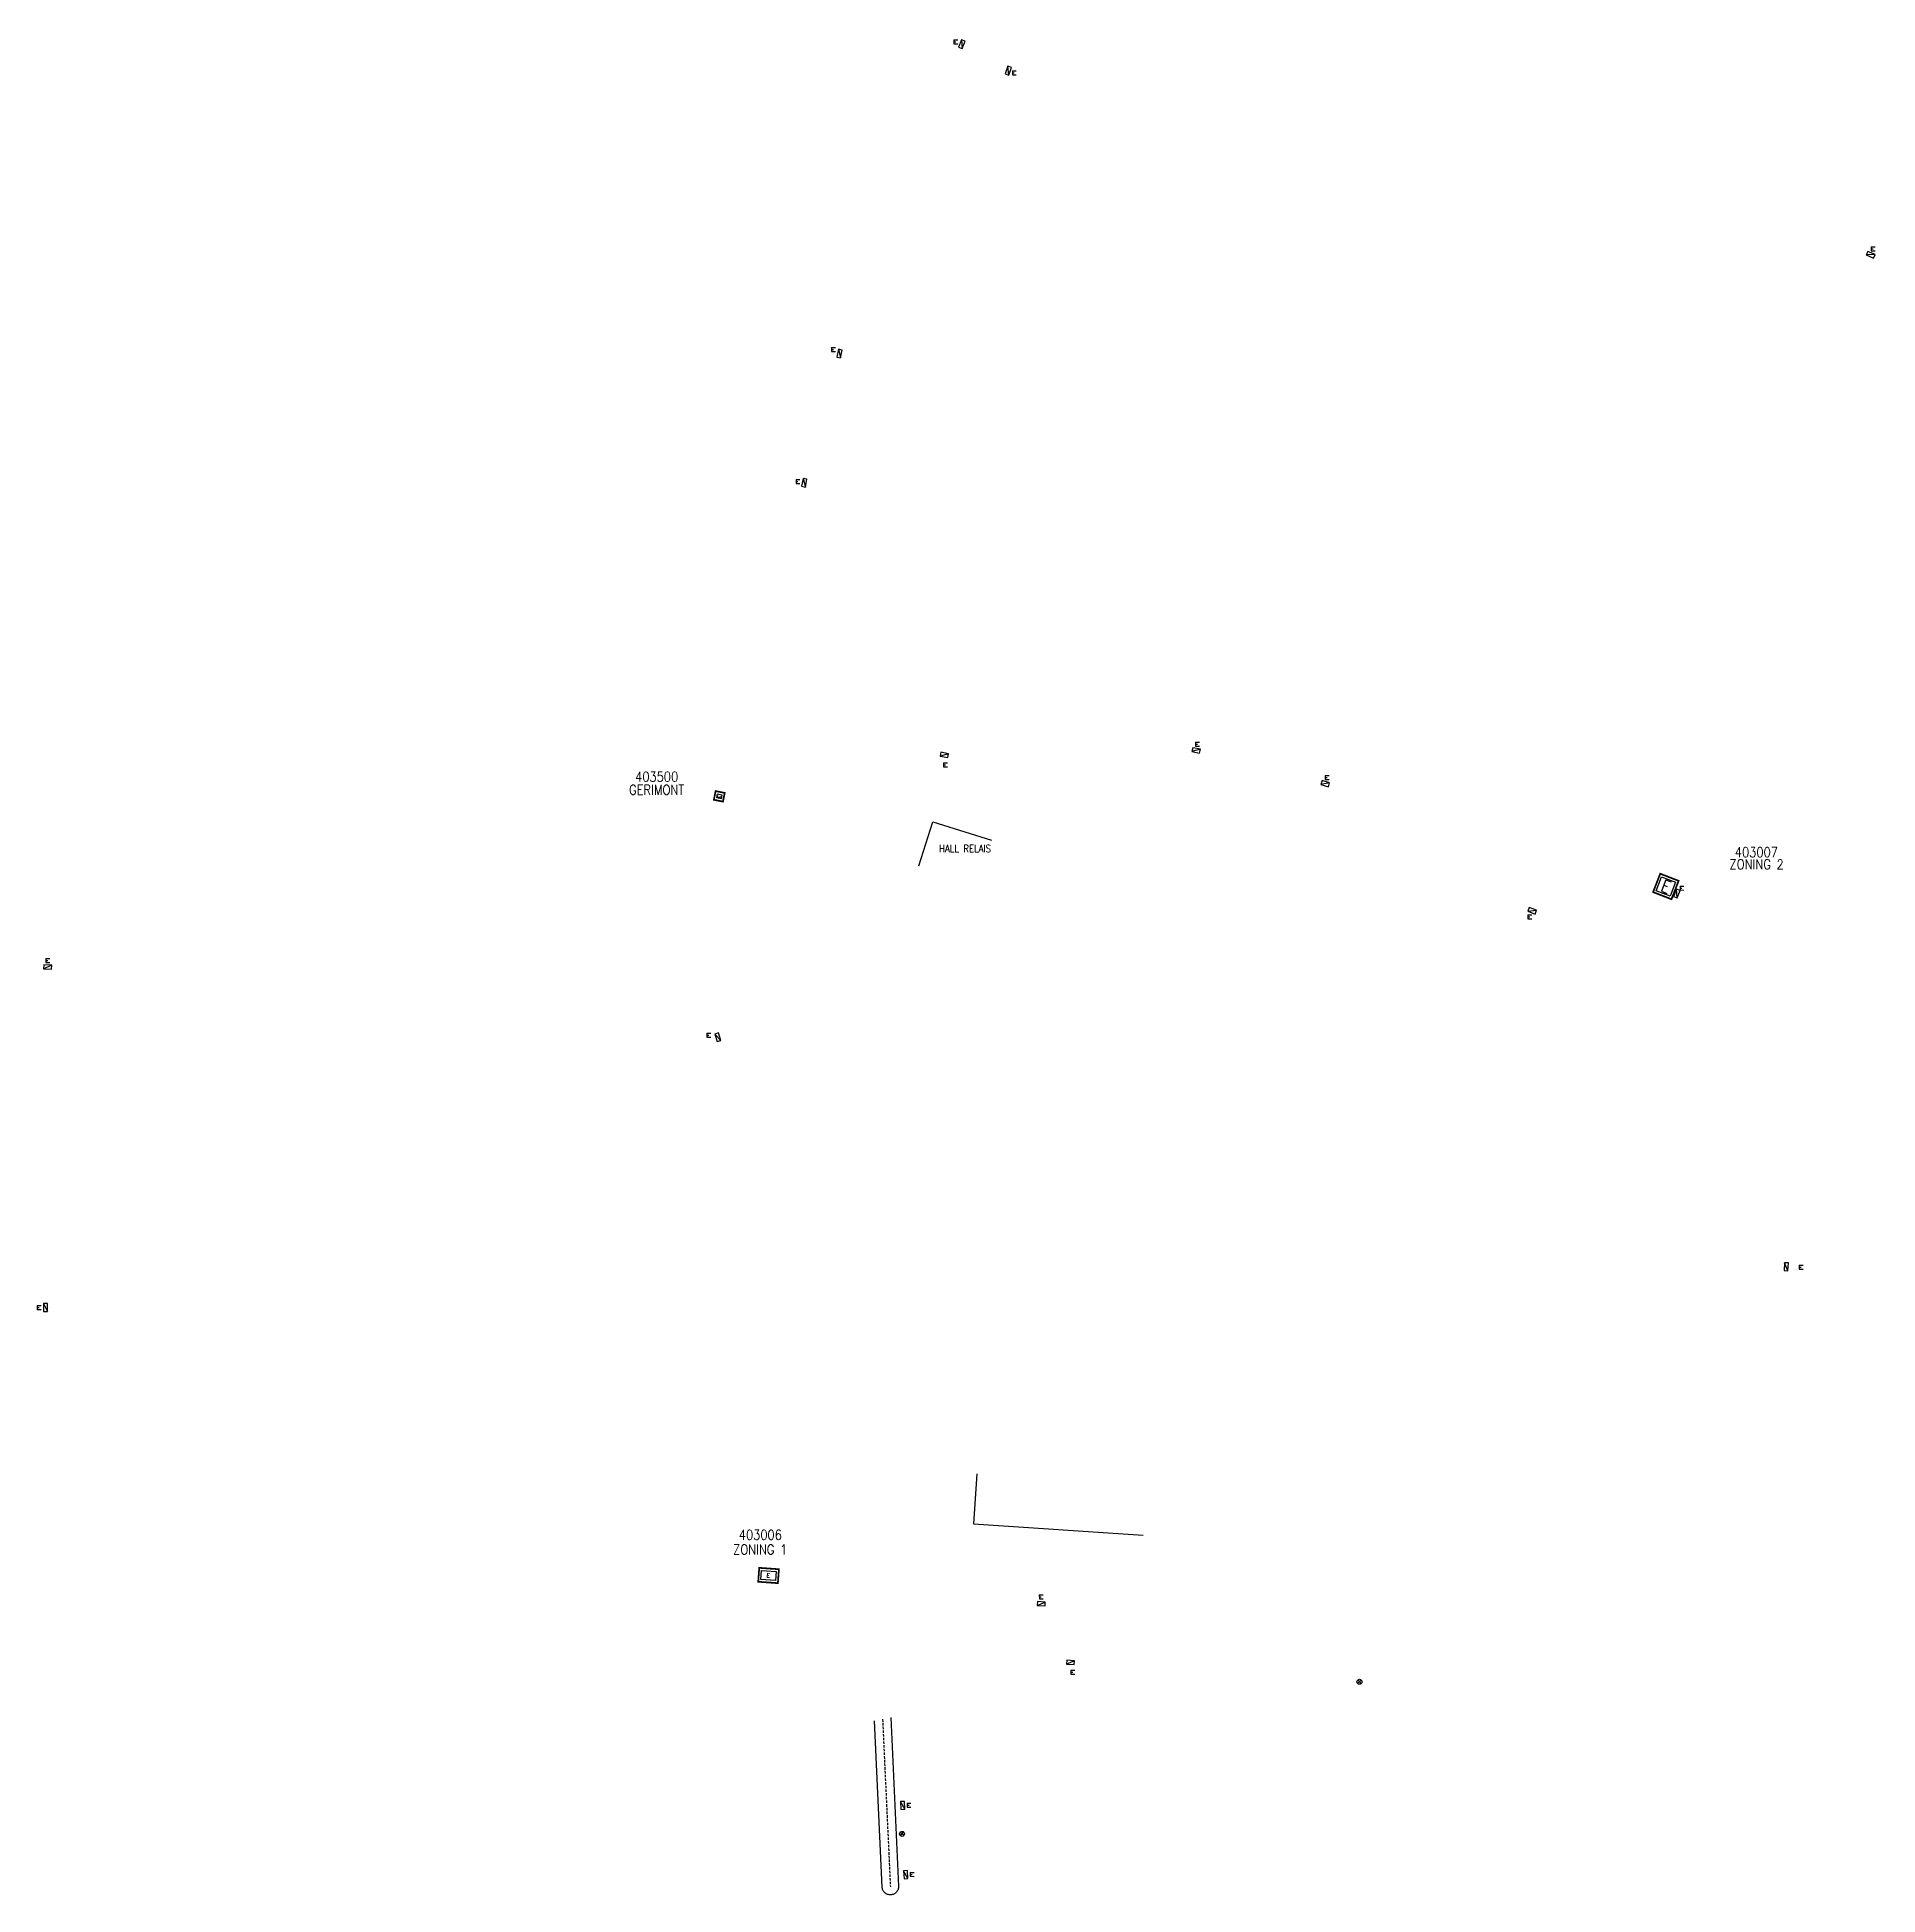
# Model space of a CAD drawing. Header units: millimetres. Extents: x 192389 to 192990, y 105309 to 105882.
# Drawn here: x 192616.9 to 192990.4, y 105308.9 to 105685.8 of the extents above; entities that cross this region are included whole.
import ezdxf
from ezdxf.enums import TextEntityAlignment as Align

# ---------------------------------------------------------------- set-up
doc = ezdxf.new("R2010")
doc.units = ezdxf.units.MM
doc.linetypes.add('B_ST_Al', pattern=[2000, 1000, 1000])
doc.linetypes.add('DASHED', pattern=[0.75, 0.5, -0.25])
doc.layers.get('0').update_dxf_attribs({"linetype": 'CONTINUOUS'})
for name, color, linetype in [('M_200', 7, 'CONTINUOUS'), ('W0001', 6, 'DASHED'), ('W0008', 7, 'CONTINUOUS'), ('W0430', 7, 'CONTINUOUS'), ('W0469', 7, 'CONTINUOUS'), ('W0984', 7, 'CONTINUOUS')]:
    doc.layers.add(name, color=color, linetype=linetype)
doc.styles.add('M_ROMANS', font='ROMANS.shx', dxfattribs={"width": 0.75})
doc.styles.get("Standard").update_dxf_attribs({"font": 'romans.shx', "width": 0.85})

msp = doc.modelspace()

# ---------------------------------------------------------------- texts
at = {"layer": 'W0984', "color": 252, "linetype": 'B_ST_Al', "insert": (192799.91, 105521.91), "char_height": 1.5, "attachment_point": 1}
msp.add_mtext('HALL RELAIS', dxfattribs=at)

# ---------------------------------------------------------------- blocks, each defined once
blk = doc.blocks.new('T469')
at = {"color": 0, "linetype": 'Continuous', "flags": 128}
for points in [[(-0.35, 0.35), (0.35, -0.35)], [(-0.35, -0.35), (0.35, 0.35)]]:
    blk.add_lwpolyline(points, dxfattribs=at)
at = {"color": 0, "linetype": 'Continuous'}
blk.add_circle((0, 0), 0.5, dxfattribs=at)
blk = doc.blocks.new('*U9')
at = {"flags": 128}
for points in [[(0.8, 0.8), (-0.8, 0.8)], [(-0.8, 0.8), (-0.8, 0)], [(0.8, 0.8), (-0.8, 0)], [(-0.8, 0), (0.8, 0)], [(-0.42, 1.32), (-0.38, 2.12)], [(-0.42, 1.32), (0.38, 1.28)], [(-0.02, 1.3), (0, 1.7)], [(0.38, 1.28), (0.42, 2.08)], [(0.8, 0), (0.8, 0.8)]]:
    blk.add_lwpolyline(points, dxfattribs=at)
blk = doc.blocks.new('*U10')
at = {"flags": 128}
for points in [[(0.8, 0.8), (-0.8, 0.8)], [(-0.8, 0.8), (-0.8, 0)], [(0.8, 0.8), (-0.8, 0)], [(-0.8, 0), (0.8, 0)], [(0.8, 0), (0.8, 0.8)], [(0.16, -1.16), (0.96, -1.1)], [(0.16, -1.16), (0.21, -1.95)], [(0.19, -1.56), (0.58, -1.53)], [(0.21, -1.95), (1.01, -1.9)]]:
    blk.add_lwpolyline(points, dxfattribs=at)
blk = doc.blocks.new('*U11')
at = {"flags": 128}
for points in [[(-0.48, 3.04), (-0.52, 3.83)], [(0.32, 3.08), (0.27, 3.88)], [(0.8, 0.8), (-0.8, 0.8)], [(-0.8, 0.8), (-0.8, 0)], [(0.8, 0.8), (-0.8, 0)], [(-0.8, 0), (0.8, 0)], [(-0.48, 3.04), (0.32, 3.08)], [(-0.08, 3.06), (-0.1, 3.46)], [(0.8, 0), (0.8, 0.8)]]:
    blk.add_lwpolyline(points, dxfattribs=at)
blk = doc.blocks.new('*U12')
at = {"flags": 128}
for points in [[(0.8, 0.8), (-0.8, 0.8)], [(-0.8, 0.8), (-0.8, 0)], [(0.8, 0.8), (-0.8, 0)], [(-0.8, 0), (0.8, 0)], [(-0.5, 1.96), (0.26, 2.2)], [(-0.5, 1.96), (-0.26, 1.2)], [(-0.38, 1.58), (0, 1.7)], [(-0.26, 1.2), (0.5, 1.44)], [(0.8, 0), (0.8, 0.8)]]:
    blk.add_lwpolyline(points, dxfattribs=at)
blk = doc.blocks.new('*U13')
at = {"flags": 128}
for points in [[(0.8, 0.8), (-0.8, 0.8)], [(-0.8, 0.8), (-0.8, 0)], [(0.8, 0.8), (-0.8, 0)], [(-0.8, 0), (0.8, 0)], [(-0.47, 2.01), (0.31, 2.17)], [(-0.47, 2.01), (-0.31, 1.23)], [(-0.39, 1.62), (0, 1.7)], [(-0.31, 1.23), (0.47, 1.39)], [(0.8, 0), (0.8, 0.8)]]:
    blk.add_lwpolyline(points, dxfattribs=at)
blk = doc.blocks.new('*U14')
at = {"flags": 128}
for points in [[(0.8, 0.8), (-0.8, 0.8)], [(-0.8, 0.8), (-0.8, 0)], [(0.8, 0.8), (-0.8, 0)], [(-0.8, 0), (0.8, 0)], [(0.8, 0), (0.8, 0.8)], [(0.11, -1.23), (0.9, -1.09)], [(0.11, -1.23), (0.25, -2.02)], [(0.18, -1.62), (0.57, -1.55)], [(0.25, -2.02), (1.04, -1.88)]]:
    blk.add_lwpolyline(points, dxfattribs=at)
blk = doc.blocks.new('*U15')
at = {"flags": 128}
for points in [[(0.8, 0.8), (-0.8, 0.8)], [(-0.8, 0.8), (-0.8, 0)], [(0.8, 0.8), (-0.8, 0)], [(-0.8, 0), (0.8, 0)], [(0.31, 2.17), (-0.47, 2.01)], [(-0.47, 2.01), (-0.31, 1.23)], [(-0.08, 2.09), (0, 1.7)], [(0.31, 2.17), (0.47, 1.39)], [(0.8, 0), (0.8, 0.8)]]:
    blk.add_lwpolyline(points, dxfattribs=at)
blk = doc.blocks.new('*U16')
at = {"flags": 128}
for points in [[(0.8, 0.8), (-0.8, 0.8)], [(-0.8, 0.8), (-0.8, 0)], [(0.8, 0.8), (-0.8, 0)], [(-0.8, 0), (0.8, 0)], [(0.8, 0), (0.8, 0.8)], [(-1.46, -1.44), (-1.21, -0.68)], [(-1.46, -1.44), (-0.7, -1.7)], [(-1.08, -1.57), (-0.96, -1.19)], [(-0.7, -1.7), (-0.45, -0.94)]]:
    blk.add_lwpolyline(points, dxfattribs=at)
blk = doc.blocks.new('*U17')
at = {"flags": 128}
for points in [[(0.8, 0.8), (-0.8, 0.8)], [(-0.8, 0.8), (-0.8, 0)], [(0.8, 0.8), (-0.8, 0)], [(-0.8, 0), (0.8, 0)], [(0.23, 2.22), (-0.52, 1.93)], [(-0.52, 1.93), (-0.23, 1.18)], [(-0.15, 2.07), (0, 1.7)], [(0.23, 2.22), (0.52, 1.47)], [(0.8, 0), (0.8, 0.8)]]:
    blk.add_lwpolyline(points, dxfattribs=at)
blk = doc.blocks.new('*U18')
at = {"flags": 128}
for points in [[(0.8, 0.8), (-0.8, 0.8)], [(-0.8, 0.8), (-0.8, 0)], [(0.8, 0.8), (-0.8, 0)], [(-0.8, 0), (0.8, 0)], [(-0.24, 1.19), (-0.51, 1.94)], [(-0.24, 1.19), (0.51, 1.46)], [(0.14, 1.32), (0, 1.7)], [(0.51, 1.46), (0.24, 2.21)], [(0.8, 0), (0.8, 0.8)]]:
    blk.add_lwpolyline(points, dxfattribs=at)
blk = doc.blocks.new('*U3')
at = {"flags": 128}
for points in [[(0.8, 0.8), (-0.8, 0.8)], [(-0.8, 0.8), (-0.8, 0)], [(0.8, 0.8), (-0.8, 0)], [(-0.8, 0), (0.8, 0)], [(-0.53, 1.91), (0.21, 2.23)], [(-0.53, 1.91), (-0.21, 1.17)], [(-0.37, 1.54), (0, 1.7)], [(-0.21, 1.17), (0.53, 1.49)], [(0.8, 0), (0.8, 0.8)]]:
    blk.add_lwpolyline(points, dxfattribs=at)
blk = doc.blocks.new('*U4')
at = {"flags": 128}
for points in [[(0.8, 0.8), (-0.8, 0.8)], [(-0.8, 0.8), (-0.8, 0)], [(0.8, 0.8), (-0.8, 0)], [(-0.8, 0), (0.8, 0)], [(0.8, 0), (0.8, 0.8)], [(0.45, -0.59), (-0.35, -0.65)], [(0.51, -1.39), (-0.29, -1.44)], [(0.48, -0.99), (0.08, -1.02)], [(0.51, -1.39), (0.45, -0.59)]]:
    blk.add_lwpolyline(points, dxfattribs=at)
blk = doc.blocks.new('*U5')
at = {"flags": 128}
for points in [[(0.8, 0.8), (-0.8, 0.8)], [(-0.8, 0.8), (-0.8, 0)], [(0.8, 0.8), (-0.8, 0)], [(-0.8, 0), (0.8, 0)], [(0.23, 2.22), (-0.52, 1.93)], [(0.52, 1.47), (-0.23, 1.18)], [(0.37, 1.84), (0, 1.7)], [(0.52, 1.47), (0.23, 2.22)], [(0.8, 0), (0.8, 0.8)]]:
    blk.add_lwpolyline(points, dxfattribs=at)
blk = doc.blocks.new('*U6')
at = {"flags": 128}
for points in [[(-1.63, 0.48), (-1.92, 1.22)], [(-1.63, 0.48), (-0.89, 0.77)], [(-1.26, 0.62), (-1.4, 0.99)], [(-0.89, 0.77), (-1.17, 1.51)], [(0.8, 0.8), (-0.8, 0.8)], [(-0.8, 0.8), (-0.8, 0)], [(0.8, 0.8), (-0.8, 0)], [(-0.8, 0), (0.8, 0)], [(0.8, 0), (0.8, 0.8)]]:
    blk.add_lwpolyline(points, dxfattribs=at)
blk = doc.blocks.new('*U7')
at = {"flags": 128}
for points in [[(0.8, 0.8), (-0.8, 0.8)], [(-0.8, 0.8), (-0.8, 0)], [(0.8, 0.8), (-0.8, 0)], [(-0.8, 0), (0.8, 0)], [(0.86, 2.21), (0.08, 2.04)], [(0.08, 2.04), (0.25, 1.26)], [(0.47, 2.13), (0.55, 1.74)], [(0.8, 0), (0.8, 0.8)], [(0.86, 2.21), (1.03, 1.43)]]:
    blk.add_lwpolyline(points, dxfattribs=at)
blk = doc.blocks.new('*U20')
at = {"layer": 'M_200', "color": 0, "linetype": 'Continuous', "const_width": 0.35, "flags": 128}
blk.add_lwpolyline([(1.8, 1.88), (1.8, 0), (0, 0), (0, 1.88)], close=True, dxfattribs=at)
at = {"layer": 'M_200', "color": 0, "linetype": 'Continuous'}
blk.add_lwpolyline([(0.5, 1.38), (1.3, 1.38), (1.3, 0.5), (0.5, 0.5)], close=True, dxfattribs=at)
at = {"layer": 'M_200', "insert": (0.83, 0.95), "char_height": 0.642, "width": 0.462, "attachment_point": 5}
blk.add_mtext('E', dxfattribs=at)
at = {"layer": 'M_200', "color": 0, "linetype": 'Continuous', "width": 0.85}
for tag, p in [('NUM', (2, 10.77)), ('NOM', (2, 7.49))]:
    blk.add_attdef(tag, text='', height=2, dxfattribs=at).set_placement(p, align=Align.MIDDLE)
at = {"layer": 'M_200', "color": 0, "linetype": 'Continuous', "style": 'M_ROMANS', "width": 0.75, "flags": 3}
for tag, p in [('DEF_LEG', (1.87, -2.99)), ('DEF_COUP', (1.87, -5.49)), ('DEF_TYPE', (1.87, -7.99))]:
    blk.add_attdef(tag, text='', height=1.2, dxfattribs=at).set_placement(p, align=Align.MIDDLE)
blk = doc.blocks.new('M_200_59')
at = {"layer": 'M_200', "color": 0, "linetype": 'Continuous', "const_width": 0.35, "flags": 128}
blk.add_lwpolyline([(4, 4), (4, 0), (0, 0), (0, 4)], close=True, dxfattribs=at)
at = {"layer": 'M_200', "color": 0, "linetype": 'Continuous'}
blk.add_lwpolyline([(0.5, 3.5), (3.5, 3.5), (3.5, 0.5), (0.5, 0.5)], close=True, dxfattribs=at)
at = {"layer": 'M_200', "insert": (2, 2), "char_height": 2.5, "width": 4, "attachment_point": 5}
blk.add_mtext('E', dxfattribs=at)
at = {"layer": 'M_200', "color": 0, "linetype": 'Continuous', "width": 0.85}
for tag, p in [('NUM', (2, 10.77)), ('NOM', (2, 7.49))]:
    blk.add_attdef(tag, text='', height=2, dxfattribs=at).set_placement(p, align=Align.MIDDLE)
at = {"layer": 'M_200', "color": 0, "linetype": 'Continuous', "style": 'M_ROMANS', "width": 0.75, "flags": 3}
for tag, p in [('DEF_LEG', (1.87, -2.99)), ('DEF_COUP', (1.87, -5.49)), ('DEF_TYPE', (1.87, -7.99))]:
    blk.add_attdef(tag, text='', height=1.2, dxfattribs=at).set_placement(p, align=Align.MIDDLE)
blk = doc.blocks.new('*U21')
at = {"layer": 'M_200', "color": 0, "linetype": 'Continuous', "const_width": 0.35, "flags": 128}
blk.add_lwpolyline([(4, 2.83), (4, 0), (0, 0), (0, 2.83)], close=True, dxfattribs=at)
at = {"layer": 'M_200', "color": 0, "linetype": 'Continuous'}
blk.add_lwpolyline([(0.5, 2.33), (3.5, 2.33), (3.5, 0.5), (0.5, 0.5)], close=True, dxfattribs=at)
at = {"layer": 'M_200', "insert": (1.95, 1.43), "char_height": 0.851, "width": 1.3622, "attachment_point": 5}
blk.add_mtext('E', dxfattribs=at)
at = {"layer": 'M_200', "color": 0, "linetype": 'Continuous', "width": 0.85}
for tag, p in [('NUM', (2, 10.77)), ('NOM', (2, 7.49))]:
    blk.add_attdef(tag, text='', height=2, dxfattribs=at).set_placement(p, align=Align.MIDDLE)
at = {"layer": 'M_200', "color": 0, "linetype": 'Continuous', "style": 'M_ROMANS', "width": 0.75, "flags": 3}
for tag, p in [('DEF_LEG', (1.87, -2.99)), ('DEF_COUP', (1.87, -5.49)), ('DEF_TYPE', (1.87, -7.99))]:
    blk.add_attdef(tag, text='', height=1.2, dxfattribs=at).set_placement(p, align=Align.MIDDLE)
blk = doc.blocks.new('*U8')
at = {"flags": 128}
for points in [[(0.8, 0.8), (-0.8, 0.8)], [(-0.8, 0.8), (-0.8, 0)], [(0.8, 0.8), (-0.8, 0)], [(-0.8, 0), (0.8, 0)], [(-0.42, 2.08), (0.38, 2.12)], [(-0.42, 2.08), (-0.38, 1.28)], [(-0.4, 1.68), (0, 1.7)], [(-0.38, 1.28), (0.42, 1.32)], [(0.8, 0), (0.8, 0.8)]]:
    blk.add_lwpolyline(points, dxfattribs=at)
blk = doc.blocks.new('*U2')
at = {"flags": 128}
for points in [[(0.8, 0.8), (-0.8, 0.8)], [(-0.8, 0.8), (-0.8, 0)], [(0.8, 0.8), (-0.8, 0)], [(-0.8, 0), (0.8, 0)], [(-0.4, 2.1), (-0.4, 1.3)], [(0.4, 2.1), (-0.4, 2.1)], [(0, 2.1), (0, 1.7)], [(0.4, 2.1), (0.4, 1.3)], [(0.8, 0), (0.8, 0.8)]]:
    blk.add_lwpolyline(points, dxfattribs=at)

# ---------------------------------------------------------------- linework, layer by layer
at = {"color": 252, "flags": 128}
for points in [[(192795.81, 105517.63), (192798.63, 105526.59), (192810.56, 105522.83)], [(192807.58, 105394.27), (192806.93, 105384.16), (192841.36, 105381.89)]]:
    msp.add_lwpolyline(points, dxfattribs=at)
at = {"layer": 'W0001', "color": 252}
msp.add_lwpolyline([(192788.45, 105344.51), (192790.02, 105310.55)], dxfattribs=at)
at = {"layer": 'W0008', "color": 252}
msp.add_lwpolyline([(192790.11, 105344.85), (192791.68, 105310.62), (192791.68, 105310.46), (192791.66, 105310.29), (192791.63, 105310.14), (192791.58, 105309.98), (192791.52, 105309.83), (192791.44, 105309.69), (192791.35, 105309.55), (192791.24, 105309.42), (192791.13, 105309.31), (192791, 105309.21), (192790.86, 105309.12), (192790.72, 105309.04), (192790.57, 105308.98), (192790.42, 105308.93), (192790.25, 105308.9), (192790.09, 105308.89), (192789.93, 105308.89), (192789.76, 105308.91), (192789.61, 105308.94), (192789.45, 105308.99), (192789.3, 105309.05), (192789.16, 105309.13), (192789.02, 105309.22), (192788.9, 105309.33), (192788.78, 105309.44), (192788.68, 105309.57), (192788.59, 105309.71), (192788.52, 105309.85), (192788.45, 105310), (192788.41, 105310.16), (192788.38, 105310.32), (192788.36, 105310.48), (192786.8, 105344.18)], dxfattribs=at)

# ---------------------------------------------------------------- block references
at = {"layer": 'M_200'}
ref = msp.add_blockref('*U20', (192756.05, 105530.68), dxfattribs=dict(at, rotation=78.59062808313134))
ref.add_attrib('NUM', '403500', dxfattribs={"color": 0, "linetype": 'Continuous', "height": 2, "width": 0.85}).set_placement((192742.59, 105535.73), align=Align.MIDDLE)
ref.add_attrib('NOM', 'GERIMONT', dxfattribs={"color": 0, "linetype": 'Continuous', "height": 2, "width": 0.85}).set_placement((192742.59, 105533.07), align=Align.MIDDLE)
ref = msp.add_blockref('M_200_59', (192944.82, 105512.32), dxfattribs=dict(at, rotation=338.8445640211746))
ref.add_attrib('NUM', '403007', dxfattribs={"color": 0, "linetype": 'Continuous', "height": 2, "width": 0.85}).set_placement((192965.78, 105520.41), align=Align.MIDDLE)
ref.add_attrib('NOM', 'ZONING 2', dxfattribs={"color": 0, "linetype": 'Continuous', "height": 2, "width": 0.85}).set_placement((192965.83, 105517.94), align=Align.MIDDLE)
ref = msp.add_blockref('*U21', (192763.21, 105372.41), dxfattribs=dict(at, rotation=355.9041886045009))
ref.add_attrib('NUM', '403006', dxfattribs={"color": 0, "linetype": 'Continuous', "height": 2, "width": 0.85}).set_placement((192763.64, 105381.93), align=Align.MIDDLE)
ref.add_attrib('NOM', 'ZONING 1', dxfattribs={"color": 0, "linetype": 'Continuous', "height": 2, "width": 0.85}).set_placement((192763.62, 105378.95), align=Align.MIDDLE)
at = {"layer": 'W0430'}
for name, p, rotation in [('*U17', (192804.9, 105684.21), 68.67325677030519), ('*U18', (192813.58, 105679.1), 250.1886857680226), ('*U3', (192988.81, 105641.26), 336.6410284415909), ('*U7', (192780.09, 105621.49), 77.99791459595716), ('*U15', (192772.94, 105595.28), 77.99791459595716), ('*U14', (192800.92, 105539.75), 349.9906174560003), ('*U13', (192852.01, 105540.67), 348.2352805275996), ('*U12', (192878.16, 105533.93), 342.9221786283483), ('*U6', (192949.25, 105512.2), 248.8445640213251), ('*U5', (192920.42, 105508.91), 158.9229868040376), ('*U8', (192618.99, 105496.74), 357.6500820179235), ('*U16', (192754.63, 105482.75), 288.3396614112576), ('*U11', (192971.43, 105436.34), 266.6978664198062), ('*U2', (192618.98, 105428.04), 89.46693941276624), ('*U4', (192820.67, 105368.35), 176.1460700027095), ('*U10', (192826.56, 105355.65), 356.2025016421292), ('*U9', (192792.11, 105327.02), 272.6326137023194), ('*U9', (192792.76, 105312.97), 272.6326137034299)]:
    msp.add_blockref(name, p, dxfattribs=dict(at, rotation=rotation))
at = {"layer": 'W0469'}
for p, rotation in [((192885.22, 105352.12), 358.4097536861014), ((192792.4, 105321.26), 5.272068944760743)]:
    msp.add_blockref('T469', p, dxfattribs=dict(at, rotation=rotation))

msp.set_redraw_order([(e.dxf.handle, doc.entitydb.next_handle()) for e in msp.query("TEXT MTEXT ATTDEF DIMENSION ARC_DIMENSION")])  # texts and dimensions are drawn at this point

doc.saveas('drawing.dxf')
